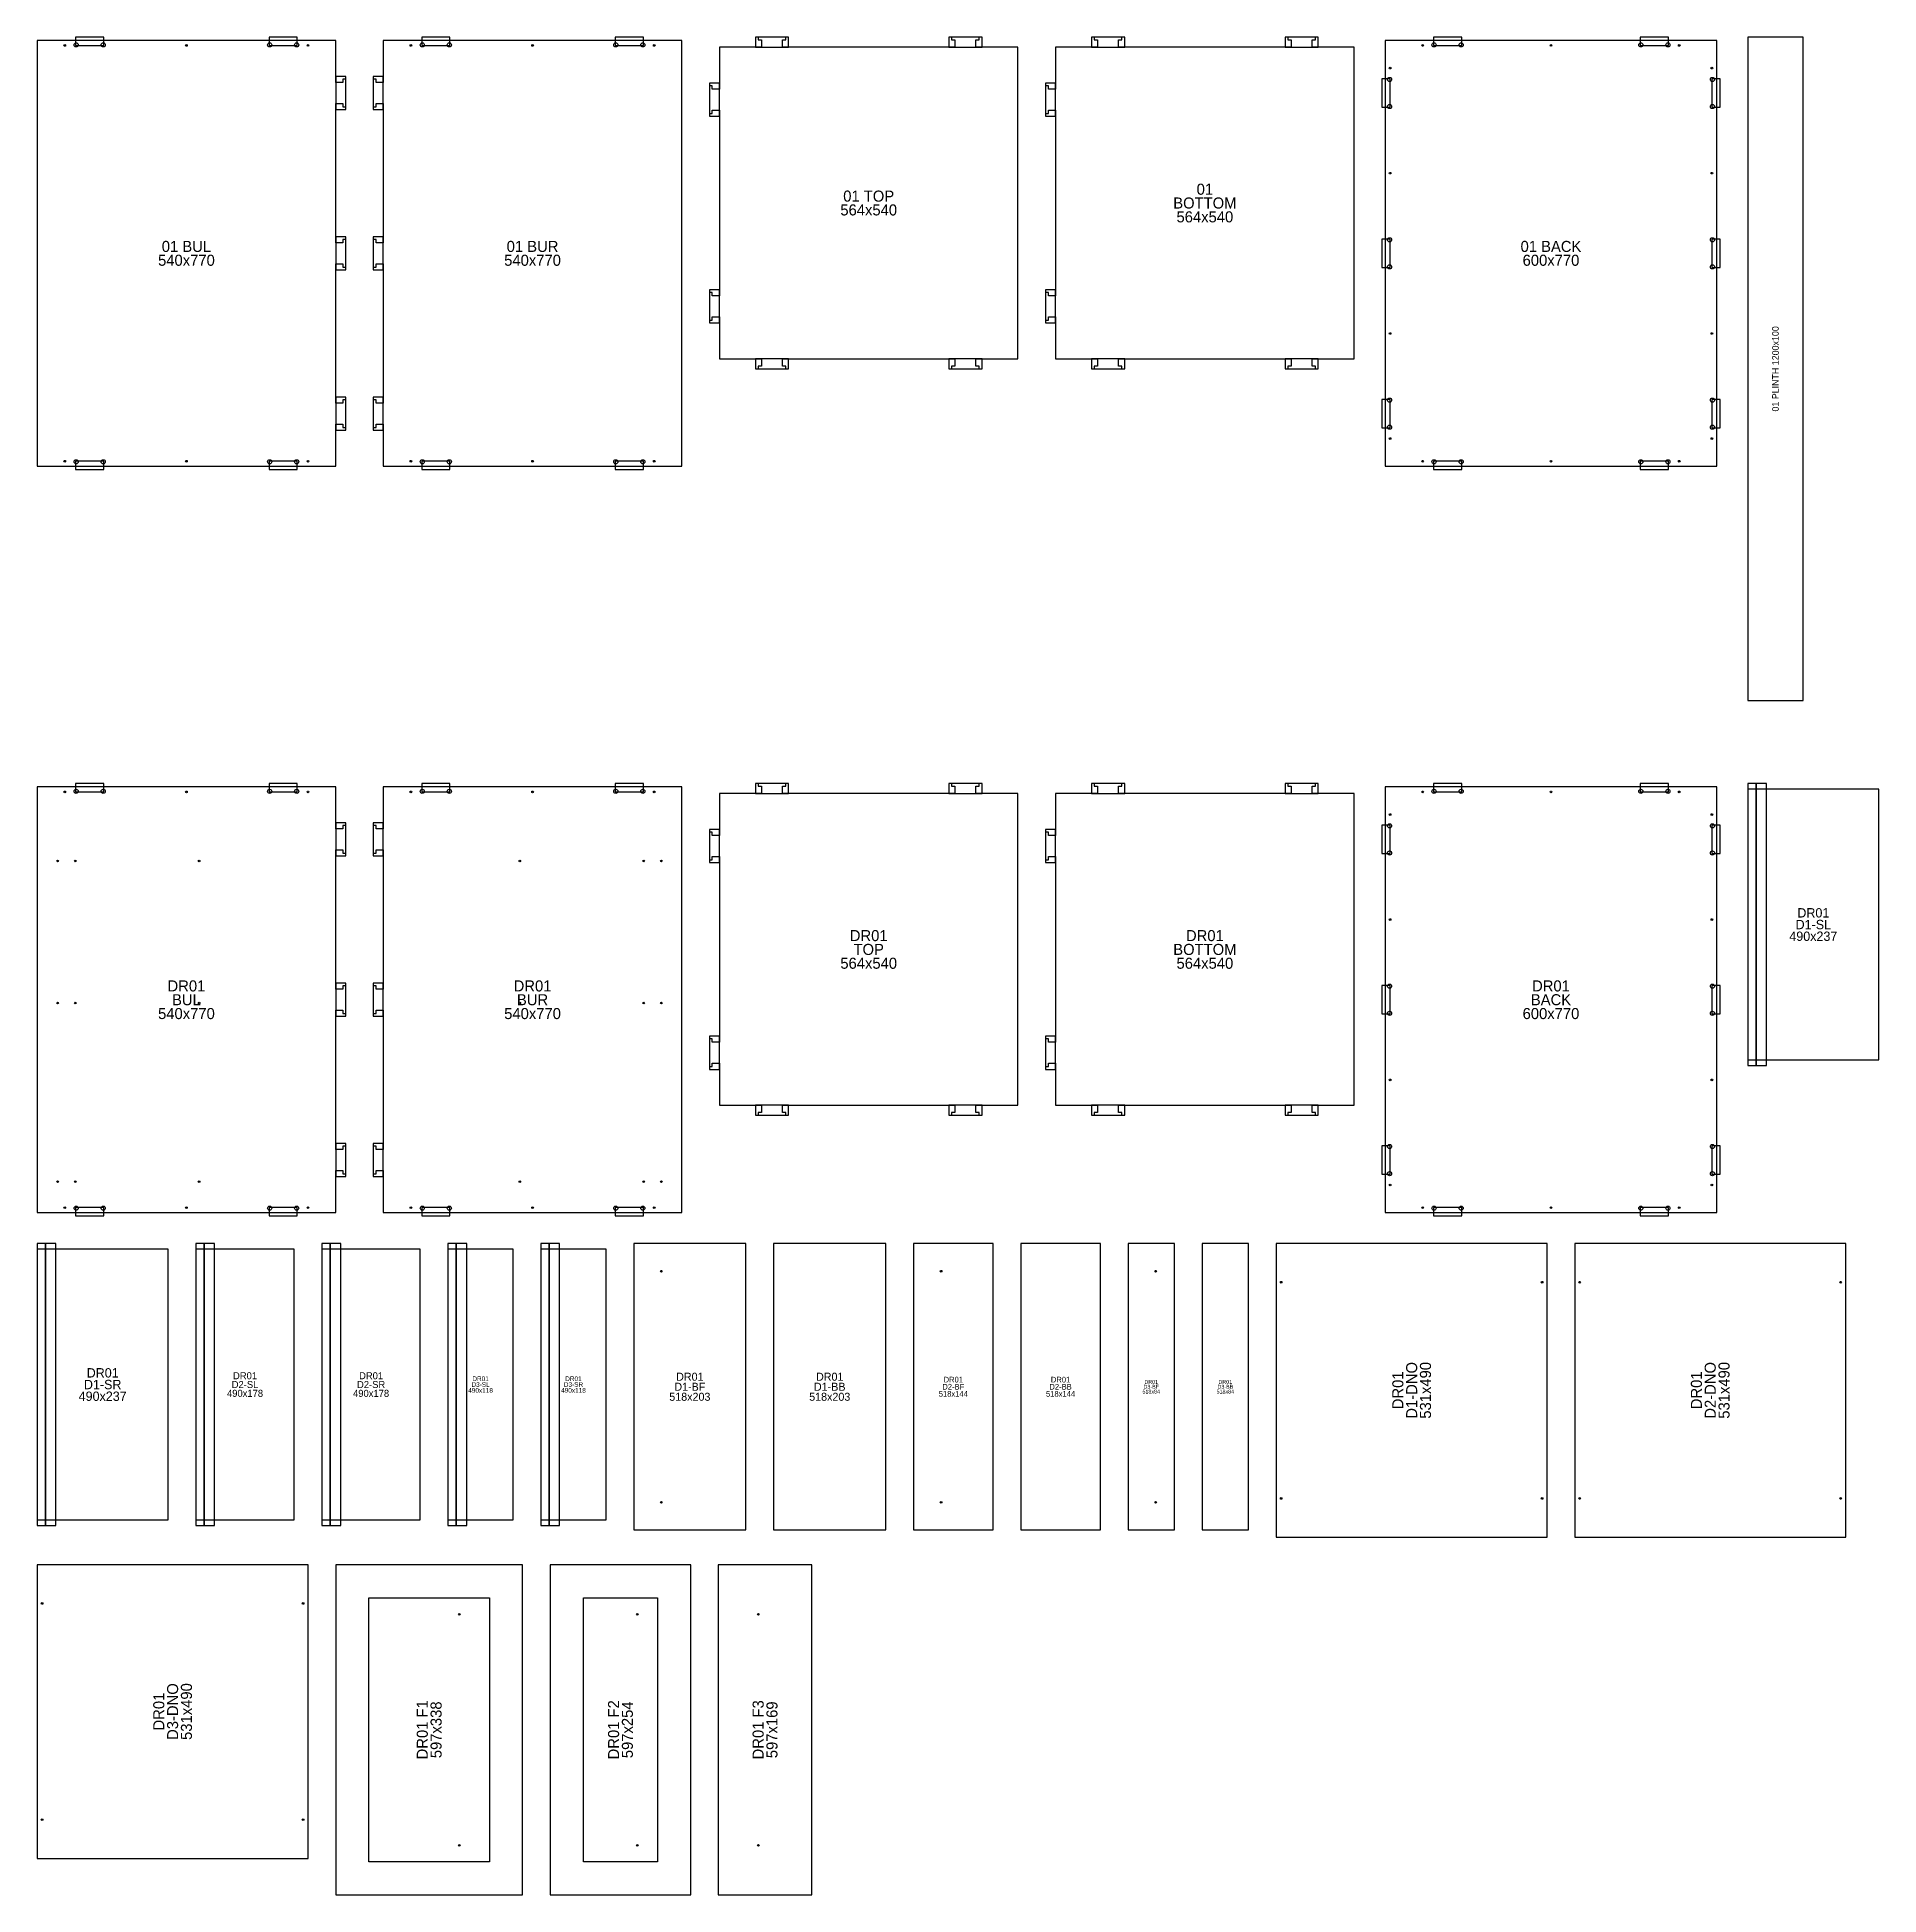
# Model space of a CAD drawing. Extents: x 0 to 3586, y 0 to 13892.
# Drawn here: x 0 to 3331, y 10532 to 13892 of the extents above; entities that cross this region are included whole.
import ezdxf
from ezdxf.enums import TextEntityAlignment as Align

# ---------------------------------------------------------------- set-up
doc = ezdxf.new("R2010")
doc.units = 0
for name, color, linetype in [('DRAWER_BOTTOM_POCKET', 2, 'CONTINUOUS'), ('DRAWER_RUNNER_POCKET', 1, 'CONTINUOUS'), ('FRONT_HINGES_3MM', 30, 'CONTINUOUS'), ('OUTLINE', 7, 'CONTINUOUS'), ('PUZZLE_DOG_BONES', 2, 'CONTINUOUS'), ('PUZZLE_HOLES_7_5MM', 3, 'CONTINUOUS'), ('PUZZLE_SOCKET', 1, 'CONTINUOUS'), ('RUNNERS_3MM', 5, 'CONTINUOUS'), ('SCREWS_3MM', 4, 'CONTINUOUS'), ('SHAKER_PANEL_POCKET', 41, 'CONTINUOUS'), ('UNIT_NUMBER', 94, 'CONTINUOUS')]:
    doc.layers.add(name, color=color, linetype=linetype)

msp = doc.modelspace()

# ---------------------------------------------------------------- texts
at = {"layer": 'UNIT_NUMBER'}
for s, height, p in [('01 TOP', 20, (1504, 13604.675)), ('01', 20, (2112, 13617.175)), ('564x540', 20, (1504, 13579.675)), ('BOTTOM', 20, (2112, 13592.175)), ('564x540', 20, (2112, 13567.175)), ('01 BUL', 20, (270, 13513.675)), ('01 BUR', 20, (896, 13513.675)), ('01 BACK', 20, (2738, 13513.675)), ('540x770', 20, (270, 13488.675)), ('540x770', 20, (896, 13488.675)), ('600x770', 20, (2738, 13488.675)), ('DR01', 16.92857, (3212.5, 12308.3357)), ('DR01', 20, (1504, 12267.175)), ('DR01', 20, (2112, 12267.175)), ('490x237', 16.92857, (3212.5, 12266.0143)), ('D1-SL', 16.92857, (3212.5, 12287.175)), ('TOP', 20, (1504, 12242.175)), ('BOTTOM', 20, (2112, 12242.175)), ('564x540', 20, (1504, 12217.175)), ('564x540', 20, (2112, 12217.175)), ('DR01', 20, (270, 12176.175)), ('DR01', 20, (896, 12176.175)), ('DR01', 20, (2738, 12176.175)), ('540x770', 20, (270, 12126.175)), ('BUL', 20, (270, 12151.175)), ('540x770', 20, (896, 12126.175)), ('BUR', 20, (896, 12151.175)), ('600x770', 20, (2738, 12126.175)), ('BACK', 20, (2738, 12151.175)), ('D1-SR', 16.92857, (118.5, 11455.175)), ('DR01', 16.92857, (118.5, 11476.3357)), ('D2-SL', 12.71429, (376, 11455.175)), ('DR01', 12.71429, (376, 11471.0679)), ('D2-SR', 12.71429, (604, 11455.175)), ('DR01', 12.71429, (604, 11471.0679)), ('D3-SL', 8.42857, (802, 11455.175)), ('DR01', 8.42857, (802, 11465.7107)), ('D3-SR', 8.42857, (970, 11455.175)), ('DR01', 8.42857, (970, 11465.7107)), ('D1-BF', 14.5, (1180.5, 11451.175)), ('DR01', 14.5, (1180.5, 11469.3)), ('D1-BB', 14.5, (1433.5, 11451.175)), ('DR01', 14.5, (1433.5, 11469.3)), ('DR01', 10.28571, (1657, 11464.0321)), ('DR01', 10.28571, (1851, 11464.0321)), ('DR01', 7, (2015, 11459.925)), ('DR01', 7, (2149, 11459.925)), ('490x237', 16.92857, (118.5, 11434.0143)), ('490x178', 12.71429, (376, 11439.2821)), ('490x178', 12.71429, (604, 11439.2821)), ('490x118', 8.42857, (802, 11444.6393)), ('490x118', 8.42857, (970, 11444.6393)), ('518x203', 14.5, (1180.5, 11433.05)), ('518x203', 14.5, (1433.5, 11433.05)), ('518x144', 10.28571, (1657, 11438.3179)), ('D2-BF', 10.28571, (1657, 11451.175)), ('518x144', 10.28571, (1851, 11438.3179)), ('D2-BB', 10.28571, (1851, 11451.175)), ('518x84', 7, (2015, 11442.425)), ('D3-BF', 7, (2015, 11451.175)), ('518x84', 7, (2149, 11442.425)), ('D3-BB', 7, (2149, 11451.175))]:
    msp.add_text(s, height=height, dxfattribs=at).set_placement(p, align=Align.MIDDLE_CENTER)
for s, height, p in [('01 PLINTH 1200x100', 12, (3144, 13292.175)), ('D1-DNO', 20, (2486, 11444.675)), ('531x490', 20, (2511, 11444.675)), ('D2-DNO', 20, (3026, 11444.675)), ('531x490', 20, (3051, 11444.675)), ('DR01', 20, (2461, 11444.675)), ('DR01', 20, (3001, 11444.675)), ('DR01', 20, (220, 10863.675)), ('D3-DNO', 20, (245, 10863.675)), ('531x490', 20, (270, 10863.675)), ('DR01 F1', 20, (696.5, 10830.675)), ('597x338', 20, (721.5, 10830.675)), ('DR01 F2', 20, (1042.5, 10830.675)), ('597x254', 20, (1067.5, 10830.675)), ('DR01 F3', 20, (1304, 10830.675)), ('597x169', 20, (1329, 10830.675))]:
    msp.add_text(s, height=height, rotation=90, dxfattribs=at).set_placement(p, align=Align.MIDDLE_CENTER)

# ---------------------------------------------------------------- linework, layer by layer
at = {"layer": 'DRAWER_BOTTOM_POCKET'}
for points in [[(3109, 12032.175), (3128, 12032.175), (3128, 12542.175), (3109, 12542.175)], [(15, 11200.175), (34, 11200.175), (34, 11710.175), (15, 11710.175)], [(302, 11200.175), (321, 11200.175), (321, 11710.175), (302, 11710.175)], [(530, 11200.175), (549, 11200.175), (549, 11710.175), (530, 11710.175)], [(758, 11200.175), (777, 11200.175), (777, 11710.175), (758, 11710.175)], [(926, 11200.175), (945, 11200.175), (945, 11710.175), (926, 11710.175)]]:
    msp.add_lwpolyline(points, close=True, dxfattribs=at)
at = {"layer": 'DRAWER_RUNNER_POCKET'}
for points in [[(3094, 12032.175), (3109, 12032.175), (3109, 12542.175), (3094, 12542.175)], [(0, 11200.175), (15, 11200.175), (15, 11710.175), (0, 11710.175)], [(287, 11200.175), (302, 11200.175), (302, 11710.175), (287, 11710.175)], [(515, 11200.175), (530, 11200.175), (530, 11710.175), (515, 11710.175)], [(743, 11200.175), (758, 11200.175), (758, 11710.175), (743, 11710.175)], [(911, 11200.175), (926, 11200.175), (926, 11710.175), (911, 11710.175)]]:
    msp.add_lwpolyline(points, close=True, dxfattribs=at)
at = {"layer": 'FRONT_HINGES_3MM'}
for centre in [(763.5, 11039.675), (1085.5, 11039.675), (1304.5, 11039.675), (763.5, 10621.675), (1085.5, 10621.675), (1304.5, 10621.675)]:
    msp.add_circle(centre, 1.5, dxfattribs=at)
at = {"layer": 'OUTLINE'}
for points in [[(0, 13116.175), (540, 13116.175), (540, 13186.175), (540, 13192.175), (553, 13192.175), (553, 13186.175), (558, 13186.175), (558, 13236.175), (553, 13236.175), (553, 13230.175), (540, 13230.175), (540, 13236.175), (540, 13476.175), (540, 13482.175), (553, 13482.175), (553, 13476.175), (558, 13476.175), (558, 13526.175), (553, 13526.175), (553, 13520.175), (540, 13520.175), (540, 13526.175), (540, 13766.175), (540, 13772.175), (553, 13772.175), (553, 13766.175), (558, 13766.175), (558, 13816.175), (553, 13816.175), (553, 13810.175), (540, 13810.175), (540, 13816.175), (540, 13886.175), (0, 13886.175)], [(626, 13116.175), (1166, 13116.175), (1166, 13886.175), (626, 13886.175), (626, 13816.175), (626, 13810.175), (613, 13810.175), (613, 13816.175), (608, 13816.175), (608, 13766.175), (613, 13766.175), (613, 13772.175), (626, 13772.175), (626, 13766.175), (626, 13526.175), (626, 13520.175), (613, 13520.175), (613, 13526.175), (608, 13526.175), (608, 13476.175), (613, 13476.175), (613, 13482.175), (626, 13482.175), (626, 13476.175), (626, 13236.175), (626, 13230.175), (613, 13230.175), (613, 13236.175), (608, 13236.175), (608, 13186.175), (613, 13186.175), (613, 13192.175), (626, 13192.175), (626, 13186.175)], [(1234, 13310.175), (1304, 13310.175), (1310, 13310.175), (1310, 13297.175), (1304, 13297.175), (1304, 13292.175), (1354, 13292.175), (1354, 13297.175), (1348, 13297.175), (1348, 13310.175), (1354, 13310.175), (1654, 13310.175), (1660, 13310.175), (1660, 13297.175), (1654, 13297.175), (1654, 13292.175), (1704, 13292.175), (1704, 13297.175), (1698, 13297.175), (1698, 13310.175), (1704, 13310.175), (1774, 13310.175), (1774, 13874.175), (1704, 13874.175), (1698, 13874.175), (1698, 13887.175), (1704, 13887.175), (1704, 13892.175), (1654, 13892.175), (1654, 13887.175), (1660, 13887.175), (1660, 13874.175), (1654, 13874.175), (1354, 13874.175), (1348, 13874.175), (1348, 13887.175), (1354, 13887.175), (1354, 13892.175), (1304, 13892.175), (1304, 13887.175), (1310, 13887.175), (1310, 13874.175), (1304, 13874.175), (1234, 13874.175), (1234, 13804.175), (1234, 13798.175), (1221, 13798.175), (1221, 13804.175), (1216, 13804.175), (1216, 13754.175), (1221, 13754.175), (1221, 13760.175), (1234, 13760.175), (1234, 13754.175), (1234, 13430.175), (1234, 13424.175), (1221, 13424.175), (1221, 13430.175), (1216, 13430.175), (1216, 13380.175), (1221, 13380.175), (1221, 13386.175), (1234, 13386.175), (1234, 13380.175)], [(1842, 13310.175), (1912, 13310.175), (1918, 13310.175), (1918, 13297.175), (1912, 13297.175), (1912, 13292.175), (1962, 13292.175), (1962, 13297.175), (1956, 13297.175), (1956, 13310.175), (1962, 13310.175), (2262, 13310.175), (2268, 13310.175), (2268, 13297.175), (2262, 13297.175), (2262, 13292.175), (2312, 13292.175), (2312, 13297.175), (2306, 13297.175), (2306, 13310.175), (2312, 13310.175), (2382, 13310.175), (2382, 13874.175), (2312, 13874.175), (2306, 13874.175), (2306, 13887.175), (2312, 13887.175), (2312, 13892.175), (2262, 13892.175), (2262, 13887.175), (2268, 13887.175), (2268, 13874.175), (2262, 13874.175), (1962, 13874.175), (1956, 13874.175), (1956, 13887.175), (1962, 13887.175), (1962, 13892.175), (1912, 13892.175), (1912, 13887.175), (1918, 13887.175), (1918, 13874.175), (1912, 13874.175), (1842, 13874.175), (1842, 13804.175), (1842, 13798.175), (1829, 13798.175), (1829, 13804.175), (1824, 13804.175), (1824, 13754.175), (1829, 13754.175), (1829, 13760.175), (1842, 13760.175), (1842, 13754.175), (1842, 13430.175), (1842, 13424.175), (1829, 13424.175), (1829, 13430.175), (1824, 13430.175), (1824, 13380.175), (1829, 13380.175), (1829, 13386.175), (1842, 13386.175), (1842, 13380.175)], [(2438, 13116.175), (3038, 13116.175), (3038, 13886.175), (2438, 13886.175)], [(3194, 12692.175), (3194, 13892.175), (3094, 13892.175), (3094, 12692.175)], [(0, 11766.175), (540, 11766.175), (540, 11836.175), (540, 11842.175), (553, 11842.175), (553, 11836.175), (558, 11836.175), (558, 11886.175), (553, 11886.175), (553, 11880.175), (540, 11880.175), (540, 11886.175), (540, 12126.175), (540, 12132.175), (553, 12132.175), (553, 12126.175), (558, 12126.175), (558, 12176.175), (553, 12176.175), (553, 12170.175), (540, 12170.175), (540, 12176.175), (540, 12416.175), (540, 12422.175), (553, 12422.175), (553, 12416.175), (558, 12416.175), (558, 12466.175), (553, 12466.175), (553, 12460.175), (540, 12460.175), (540, 12466.175), (540, 12536.175), (0, 12536.175)], [(626, 11766.175), (1166, 11766.175), (1166, 12536.175), (626, 12536.175), (626, 12466.175), (626, 12460.175), (613, 12460.175), (613, 12466.175), (608, 12466.175), (608, 12416.175), (613, 12416.175), (613, 12422.175), (626, 12422.175), (626, 12416.175), (626, 12176.175), (626, 12170.175), (613, 12170.175), (613, 12176.175), (608, 12176.175), (608, 12126.175), (613, 12126.175), (613, 12132.175), (626, 12132.175), (626, 12126.175), (626, 11886.175), (626, 11880.175), (613, 11880.175), (613, 11886.175), (608, 11886.175), (608, 11836.175), (613, 11836.175), (613, 11842.175), (626, 11842.175), (626, 11836.175)], [(1234, 11960.175), (1304, 11960.175), (1310, 11960.175), (1310, 11947.175), (1304, 11947.175), (1304, 11942.175), (1354, 11942.175), (1354, 11947.175), (1348, 11947.175), (1348, 11960.175), (1354, 11960.175), (1654, 11960.175), (1660, 11960.175), (1660, 11947.175), (1654, 11947.175), (1654, 11942.175), (1704, 11942.175), (1704, 11947.175), (1698, 11947.175), (1698, 11960.175), (1704, 11960.175), (1774, 11960.175), (1774, 12524.175), (1704, 12524.175), (1698, 12524.175), (1698, 12537.175), (1704, 12537.175), (1704, 12542.175), (1654, 12542.175), (1654, 12537.175), (1660, 12537.175), (1660, 12524.175), (1654, 12524.175), (1354, 12524.175), (1348, 12524.175), (1348, 12537.175), (1354, 12537.175), (1354, 12542.175), (1304, 12542.175), (1304, 12537.175), (1310, 12537.175), (1310, 12524.175), (1304, 12524.175), (1234, 12524.175), (1234, 12454.175), (1234, 12448.175), (1221, 12448.175), (1221, 12454.175), (1216, 12454.175), (1216, 12404.175), (1221, 12404.175), (1221, 12410.175), (1234, 12410.175), (1234, 12404.175), (1234, 12080.175), (1234, 12074.175), (1221, 12074.175), (1221, 12080.175), (1216, 12080.175), (1216, 12030.175), (1221, 12030.175), (1221, 12036.175), (1234, 12036.175), (1234, 12030.175)], [(1842, 11960.175), (1912, 11960.175), (1918, 11960.175), (1918, 11947.175), (1912, 11947.175), (1912, 11942.175), (1962, 11942.175), (1962, 11947.175), (1956, 11947.175), (1956, 11960.175), (1962, 11960.175), (2262, 11960.175), (2268, 11960.175), (2268, 11947.175), (2262, 11947.175), (2262, 11942.175), (2312, 11942.175), (2312, 11947.175), (2306, 11947.175), (2306, 11960.175), (2312, 11960.175), (2382, 11960.175), (2382, 12524.175), (2312, 12524.175), (2306, 12524.175), (2306, 12537.175), (2312, 12537.175), (2312, 12542.175), (2262, 12542.175), (2262, 12537.175), (2268, 12537.175), (2268, 12524.175), (2262, 12524.175), (1962, 12524.175), (1956, 12524.175), (1956, 12537.175), (1962, 12537.175), (1962, 12542.175), (1912, 12542.175), (1912, 12537.175), (1918, 12537.175), (1918, 12524.175), (1912, 12524.175), (1842, 12524.175), (1842, 12454.175), (1842, 12448.175), (1829, 12448.175), (1829, 12454.175), (1824, 12454.175), (1824, 12404.175), (1829, 12404.175), (1829, 12410.175), (1842, 12410.175), (1842, 12404.175), (1842, 12080.175), (1842, 12074.175), (1829, 12074.175), (1829, 12080.175), (1824, 12080.175), (1824, 12030.175), (1829, 12030.175), (1829, 12036.175), (1842, 12036.175), (1842, 12030.175)], [(2438, 11766.175), (3038, 11766.175), (3038, 12536.175), (2438, 12536.175)], [(3094, 12042.175), (3331, 12042.175), (3331, 12532.175), (3094, 12532.175)], [(0, 11210.175), (237, 11210.175), (237, 11700.175), (0, 11700.175)], [(287, 11210.175), (465, 11210.175), (465, 11700.175), (287, 11700.175)], [(515, 11210.175), (693, 11210.175), (693, 11700.175), (515, 11700.175)], [(743, 11210.175), (861, 11210.175), (861, 11700.175), (743, 11700.175)], [(911, 11210.175), (1029, 11210.175), (1029, 11700.175), (911, 11700.175)], [(1079, 11192.175), (1282, 11192.175), (1282, 11710.175), (1079, 11710.175)], [(1332, 11192.175), (1535, 11192.175), (1535, 11710.175), (1332, 11710.175)], [(1585, 11192.175), (1729, 11192.175), (1729, 11710.175), (1585, 11710.175)], [(1779, 11192.175), (1923, 11192.175), (1923, 11710.175), (1779, 11710.175)], [(1973, 11192.175), (2057, 11192.175), (2057, 11710.175), (1973, 11710.175)], [(2107, 11192.175), (2191, 11192.175), (2191, 11710.175), (2107, 11710.175)], [(2731, 11179.175), (2731, 11710.175), (2241, 11710.175), (2241, 11179.175)], [(3271, 11179.175), (3271, 11710.175), (2781, 11710.175), (2781, 11179.175)], [(490, 10598.175), (490, 11129.175), (0, 11129.175), (0, 10598.175)], [(878, 10532.175), (878, 11129.175), (540, 11129.175), (540, 10532.175)], [(1182, 10532.175), (1182, 11129.175), (928, 11129.175), (928, 10532.175)], [(1401, 10532.175), (1401, 11129.175), (1232, 11129.175), (1232, 10532.175)]]:
    msp.add_lwpolyline(points, close=True, dxfattribs=at)
at = {"layer": 'PUZZLE_DOG_BONES'}
for points in [[(1299, 13874.175), (1359, 13874.175), (1359, 13892.175), (1299, 13892.175)], [(1649, 13874.175), (1709, 13874.175), (1709, 13892.175), (1649, 13892.175)], [(1907, 13874.175), (1967, 13874.175), (1967, 13892.175), (1907, 13892.175)], [(2257, 13874.175), (2317, 13874.175), (2317, 13892.175), (2257, 13892.175)], [(540, 13761.175), (558, 13761.175), (558, 13821.175), (540, 13821.175)], [(608, 13761.175), (626, 13761.175), (626, 13821.175), (608, 13821.175)], [(1216, 13749.175), (1234, 13749.175), (1234, 13809.175), (1216, 13809.175)], [(1824, 13749.175), (1842, 13749.175), (1842, 13809.175), (1824, 13809.175)], [(540, 13471.175), (558, 13471.175), (558, 13531.175), (540, 13531.175)], [(608, 13471.175), (626, 13471.175), (626, 13531.175), (608, 13531.175)], [(1216, 13375.175), (1234, 13375.175), (1234, 13435.175), (1216, 13435.175)], [(1824, 13375.175), (1842, 13375.175), (1842, 13435.175), (1824, 13435.175)], [(1299, 13292.175), (1359, 13292.175), (1359, 13310.175), (1299, 13310.175)], [(1649, 13292.175), (1709, 13292.175), (1709, 13310.175), (1649, 13310.175)], [(1907, 13292.175), (1967, 13292.175), (1967, 13310.175), (1907, 13310.175)], [(2257, 13292.175), (2317, 13292.175), (2317, 13310.175), (2257, 13310.175)], [(540, 13181.175), (558, 13181.175), (558, 13241.175), (540, 13241.175)], [(608, 13181.175), (626, 13181.175), (626, 13241.175), (608, 13241.175)], [(1299, 12524.175), (1359, 12524.175), (1359, 12542.175), (1299, 12542.175)], [(1649, 12524.175), (1709, 12524.175), (1709, 12542.175), (1649, 12542.175)], [(1907, 12524.175), (1967, 12524.175), (1967, 12542.175), (1907, 12542.175)], [(2257, 12524.175), (2317, 12524.175), (2317, 12542.175), (2257, 12542.175)], [(540, 12411.175), (558, 12411.175), (558, 12471.175), (540, 12471.175)], [(608, 12411.175), (626, 12411.175), (626, 12471.175), (608, 12471.175)], [(1216, 12399.175), (1234, 12399.175), (1234, 12459.175), (1216, 12459.175)], [(1824, 12399.175), (1842, 12399.175), (1842, 12459.175), (1824, 12459.175)], [(540, 12121.175), (558, 12121.175), (558, 12181.175), (540, 12181.175)], [(608, 12121.175), (626, 12121.175), (626, 12181.175), (608, 12181.175)], [(1216, 12025.175), (1234, 12025.175), (1234, 12085.175), (1216, 12085.175)], [(1824, 12025.175), (1842, 12025.175), (1842, 12085.175), (1824, 12085.175)], [(1299, 11942.175), (1359, 11942.175), (1359, 11960.175), (1299, 11960.175)], [(1649, 11942.175), (1709, 11942.175), (1709, 11960.175), (1649, 11960.175)], [(1907, 11942.175), (1967, 11942.175), (1967, 11960.175), (1907, 11960.175)], [(2257, 11942.175), (2317, 11942.175), (2317, 11960.175), (2257, 11960.175)], [(540, 11831.175), (558, 11831.175), (558, 11891.175), (540, 11891.175)], [(608, 11831.175), (626, 11831.175), (626, 11891.175), (608, 11891.175)]]:
    msp.add_lwpolyline(points, close=True, dxfattribs=at)
at = {"layer": 'PUZZLE_HOLES_7_5MM'}
for centre in [(70.5, 13878.175), (119.5, 13878.175), (420.5, 13878.175), (469.5, 13878.175), (696.5, 13878.175), (745.5, 13878.175), (1046.5, 13878.175), (1095.5, 13878.175), (2526.5, 13878.175), (2575.5, 13878.175), (2900.5, 13878.175), (2949.5, 13878.175), (2446, 13815.675), (3030, 13815.675), (2446, 13766.675), (3030, 13766.675), (2446, 13525.675), (3030, 13525.675), (2446, 13476.675), (3030, 13476.675), (2446, 13235.675), (3030, 13235.675), (2446, 13186.675), (3030, 13186.675), (70.5, 13124.175), (119.5, 13124.175), (420.5, 13124.175), (469.5, 13124.175), (696.5, 13124.175), (745.5, 13124.175), (1046.5, 13124.175), (1095.5, 13124.175), (2526.5, 13124.175), (2575.5, 13124.175), (2900.5, 13124.175), (2949.5, 13124.175), (70.5, 12528.175), (119.5, 12528.175), (420.5, 12528.175), (469.5, 12528.175), (696.5, 12528.175), (745.5, 12528.175), (1046.5, 12528.175), (1095.5, 12528.175), (2526.5, 12528.175), (2575.5, 12528.175), (2900.5, 12528.175), (2949.5, 12528.175), (2446, 12465.675), (3030, 12465.675), (2446, 12416.675), (3030, 12416.675), (2446, 12175.675), (3030, 12175.675), (2446, 12126.675), (3030, 12126.675), (2446, 11885.675), (3030, 11885.675), (2446, 11836.675), (3030, 11836.675), (70.5, 11774.175), (119.5, 11774.175), (420.5, 11774.175), (469.5, 11774.175), (696.5, 11774.175), (745.5, 11774.175), (1046.5, 11774.175), (1095.5, 11774.175), (2526.5, 11774.175), (2575.5, 11774.175), (2900.5, 11774.175), (2949.5, 11774.175)]:
    msp.add_circle(centre, 3.75, dxfattribs=at)
at = {"layer": 'PUZZLE_SOCKET'}
for points in [[(69.5, 13877.175), (120.5, 13877.175), (120.5, 13892.175), (69.5, 13892.175)], [(419.5, 13877.175), (470.5, 13877.175), (470.5, 13892.175), (419.5, 13892.175)], [(695.5, 13877.175), (746.5, 13877.175), (746.5, 13892.175), (695.5, 13892.175)], [(1045.5, 13877.175), (1096.5, 13877.175), (1096.5, 13892.175), (1045.5, 13892.175)], [(2525.5, 13877.175), (2576.5, 13877.175), (2576.5, 13892.175), (2525.5, 13892.175)], [(2899.5, 13877.175), (2950.5, 13877.175), (2950.5, 13892.175), (2899.5, 13892.175)], [(2432, 13765.675), (2447, 13765.675), (2447, 13816.675), (2432, 13816.675)], [(3029, 13765.675), (3044, 13765.675), (3044, 13816.675), (3029, 13816.675)], [(2432, 13475.675), (2447, 13475.675), (2447, 13526.675), (2432, 13526.675)], [(3029, 13475.675), (3044, 13475.675), (3044, 13526.675), (3029, 13526.675)], [(2432, 13185.675), (2447, 13185.675), (2447, 13236.675), (2432, 13236.675)], [(3029, 13185.675), (3044, 13185.675), (3044, 13236.675), (3029, 13236.675)], [(69.5, 13110.175), (120.5, 13110.175), (120.5, 13125.175), (69.5, 13125.175)], [(419.5, 13110.175), (470.5, 13110.175), (470.5, 13125.175), (419.5, 13125.175)], [(695.5, 13110.175), (746.5, 13110.175), (746.5, 13125.175), (695.5, 13125.175)], [(1045.5, 13110.175), (1096.5, 13110.175), (1096.5, 13125.175), (1045.5, 13125.175)], [(2525.5, 13110.175), (2576.5, 13110.175), (2576.5, 13125.175), (2525.5, 13125.175)], [(2899.5, 13110.175), (2950.5, 13110.175), (2950.5, 13125.175), (2899.5, 13125.175)], [(69.5, 12527.175), (120.5, 12527.175), (120.5, 12542.175), (69.5, 12542.175)], [(419.5, 12527.175), (470.5, 12527.175), (470.5, 12542.175), (419.5, 12542.175)], [(695.5, 12527.175), (746.5, 12527.175), (746.5, 12542.175), (695.5, 12542.175)], [(1045.5, 12527.175), (1096.5, 12527.175), (1096.5, 12542.175), (1045.5, 12542.175)], [(2525.5, 12527.175), (2576.5, 12527.175), (2576.5, 12542.175), (2525.5, 12542.175)], [(2899.5, 12527.175), (2950.5, 12527.175), (2950.5, 12542.175), (2899.5, 12542.175)], [(2432, 12415.675), (2447, 12415.675), (2447, 12466.675), (2432, 12466.675)], [(3029, 12415.675), (3044, 12415.675), (3044, 12466.675), (3029, 12466.675)], [(2432, 12125.675), (2447, 12125.675), (2447, 12176.675), (2432, 12176.675)], [(3029, 12125.675), (3044, 12125.675), (3044, 12176.675), (3029, 12176.675)], [(2432, 11835.675), (2447, 11835.675), (2447, 11886.675), (2432, 11886.675)], [(3029, 11835.675), (3044, 11835.675), (3044, 11886.675), (3029, 11886.675)], [(69.5, 11760.175), (120.5, 11760.175), (120.5, 11775.175), (69.5, 11775.175)], [(419.5, 11760.175), (470.5, 11760.175), (470.5, 11775.175), (419.5, 11775.175)], [(695.5, 11760.175), (746.5, 11760.175), (746.5, 11775.175), (695.5, 11775.175)], [(1045.5, 11760.175), (1096.5, 11760.175), (1096.5, 11775.175), (1045.5, 11775.175)], [(2525.5, 11760.175), (2576.5, 11760.175), (2576.5, 11775.175), (2525.5, 11775.175)], [(2899.5, 11760.175), (2950.5, 11760.175), (2950.5, 11775.175), (2899.5, 11775.175)]]:
    msp.add_lwpolyline(points, close=True, dxfattribs=at)
at = {"layer": 'RUNNERS_3MM'}
for centre in [(37, 12402.175), (69, 12402.175), (293, 12402.175), (873, 12402.175), (1097, 12402.175), (1129, 12402.175), (37, 12145.175), (69, 12145.175), (293, 12145.175), (873, 12145.175), (1097, 12145.175), (1129, 12145.175), (37, 11822.175), (69, 11822.175), (293, 11822.175), (873, 11822.175), (1097, 11822.175), (1129, 11822.175)]:
    msp.add_circle(centre, 1.5, dxfattribs=at)
at = {"layer": 'SCREWS_3MM'}
for centre in [(50, 13877.175), (270, 13877.175), (490, 13877.175), (676, 13877.175), (896, 13877.175), (1116, 13877.175), (2506, 13877.175), (2738, 13877.175), (2970, 13877.175), (2447, 13836.175), (3029, 13836.175), (2447, 13646.175), (3029, 13646.175), (2447, 13356.175), (3029, 13356.175), (2447, 13166.175), (3029, 13166.175), (50, 13125.175), (270, 13125.175), (490, 13125.175), (676, 13125.175), (896, 13125.175), (1116, 13125.175), (2506, 13125.175), (2738, 13125.175), (2970, 13125.175), (50, 12527.175), (270, 12527.175), (490, 12527.175), (676, 12527.175), (896, 12527.175), (1116, 12527.175), (2506, 12527.175), (2738, 12527.175), (2970, 12527.175), (2447, 12486.175), (3029, 12486.175), (2447, 12296.175), (3029, 12296.175), (2447, 12006.175), (3029, 12006.175), (2447, 11816.175), (3029, 11816.175), (50, 11775.175), (270, 11775.175), (490, 11775.175), (676, 11775.175), (896, 11775.175), (1116, 11775.175), (2506, 11775.175), (2738, 11775.175), (2970, 11775.175), (1129, 11660.175), (1635, 11660.175), (2023, 11660.175), (2250, 11640.175), (2722, 11640.175), (2790, 11640.175), (3262, 11640.175), (1129, 11242.175), (1635, 11242.175), (2023, 11242.175), (2250, 11249.175), (2722, 11249.175), (2790, 11249.175), (3262, 11249.175), (9, 11059.175), (481, 11059.175), (9, 10668.175), (481, 10668.175)]:
    msp.add_circle(centre, 1.5, dxfattribs=at)
at = {"layer": 'SHAKER_PANEL_POCKET'}
for points in [[(600, 10592.175), (600, 11069.175), (818, 11069.175), (818, 10592.175)], [(988, 10592.175), (988, 11069.175), (1122, 11069.175), (1122, 10592.175)]]:
    msp.add_lwpolyline(points, close=True, dxfattribs=at)

msp.set_redraw_order([(e.dxf.handle, doc.entitydb.next_handle()) for e in msp.query("TEXT MTEXT ATTDEF DIMENSION ARC_DIMENSION")])  # texts and dimensions are drawn at this point

doc.saveas('drawing.dxf')
